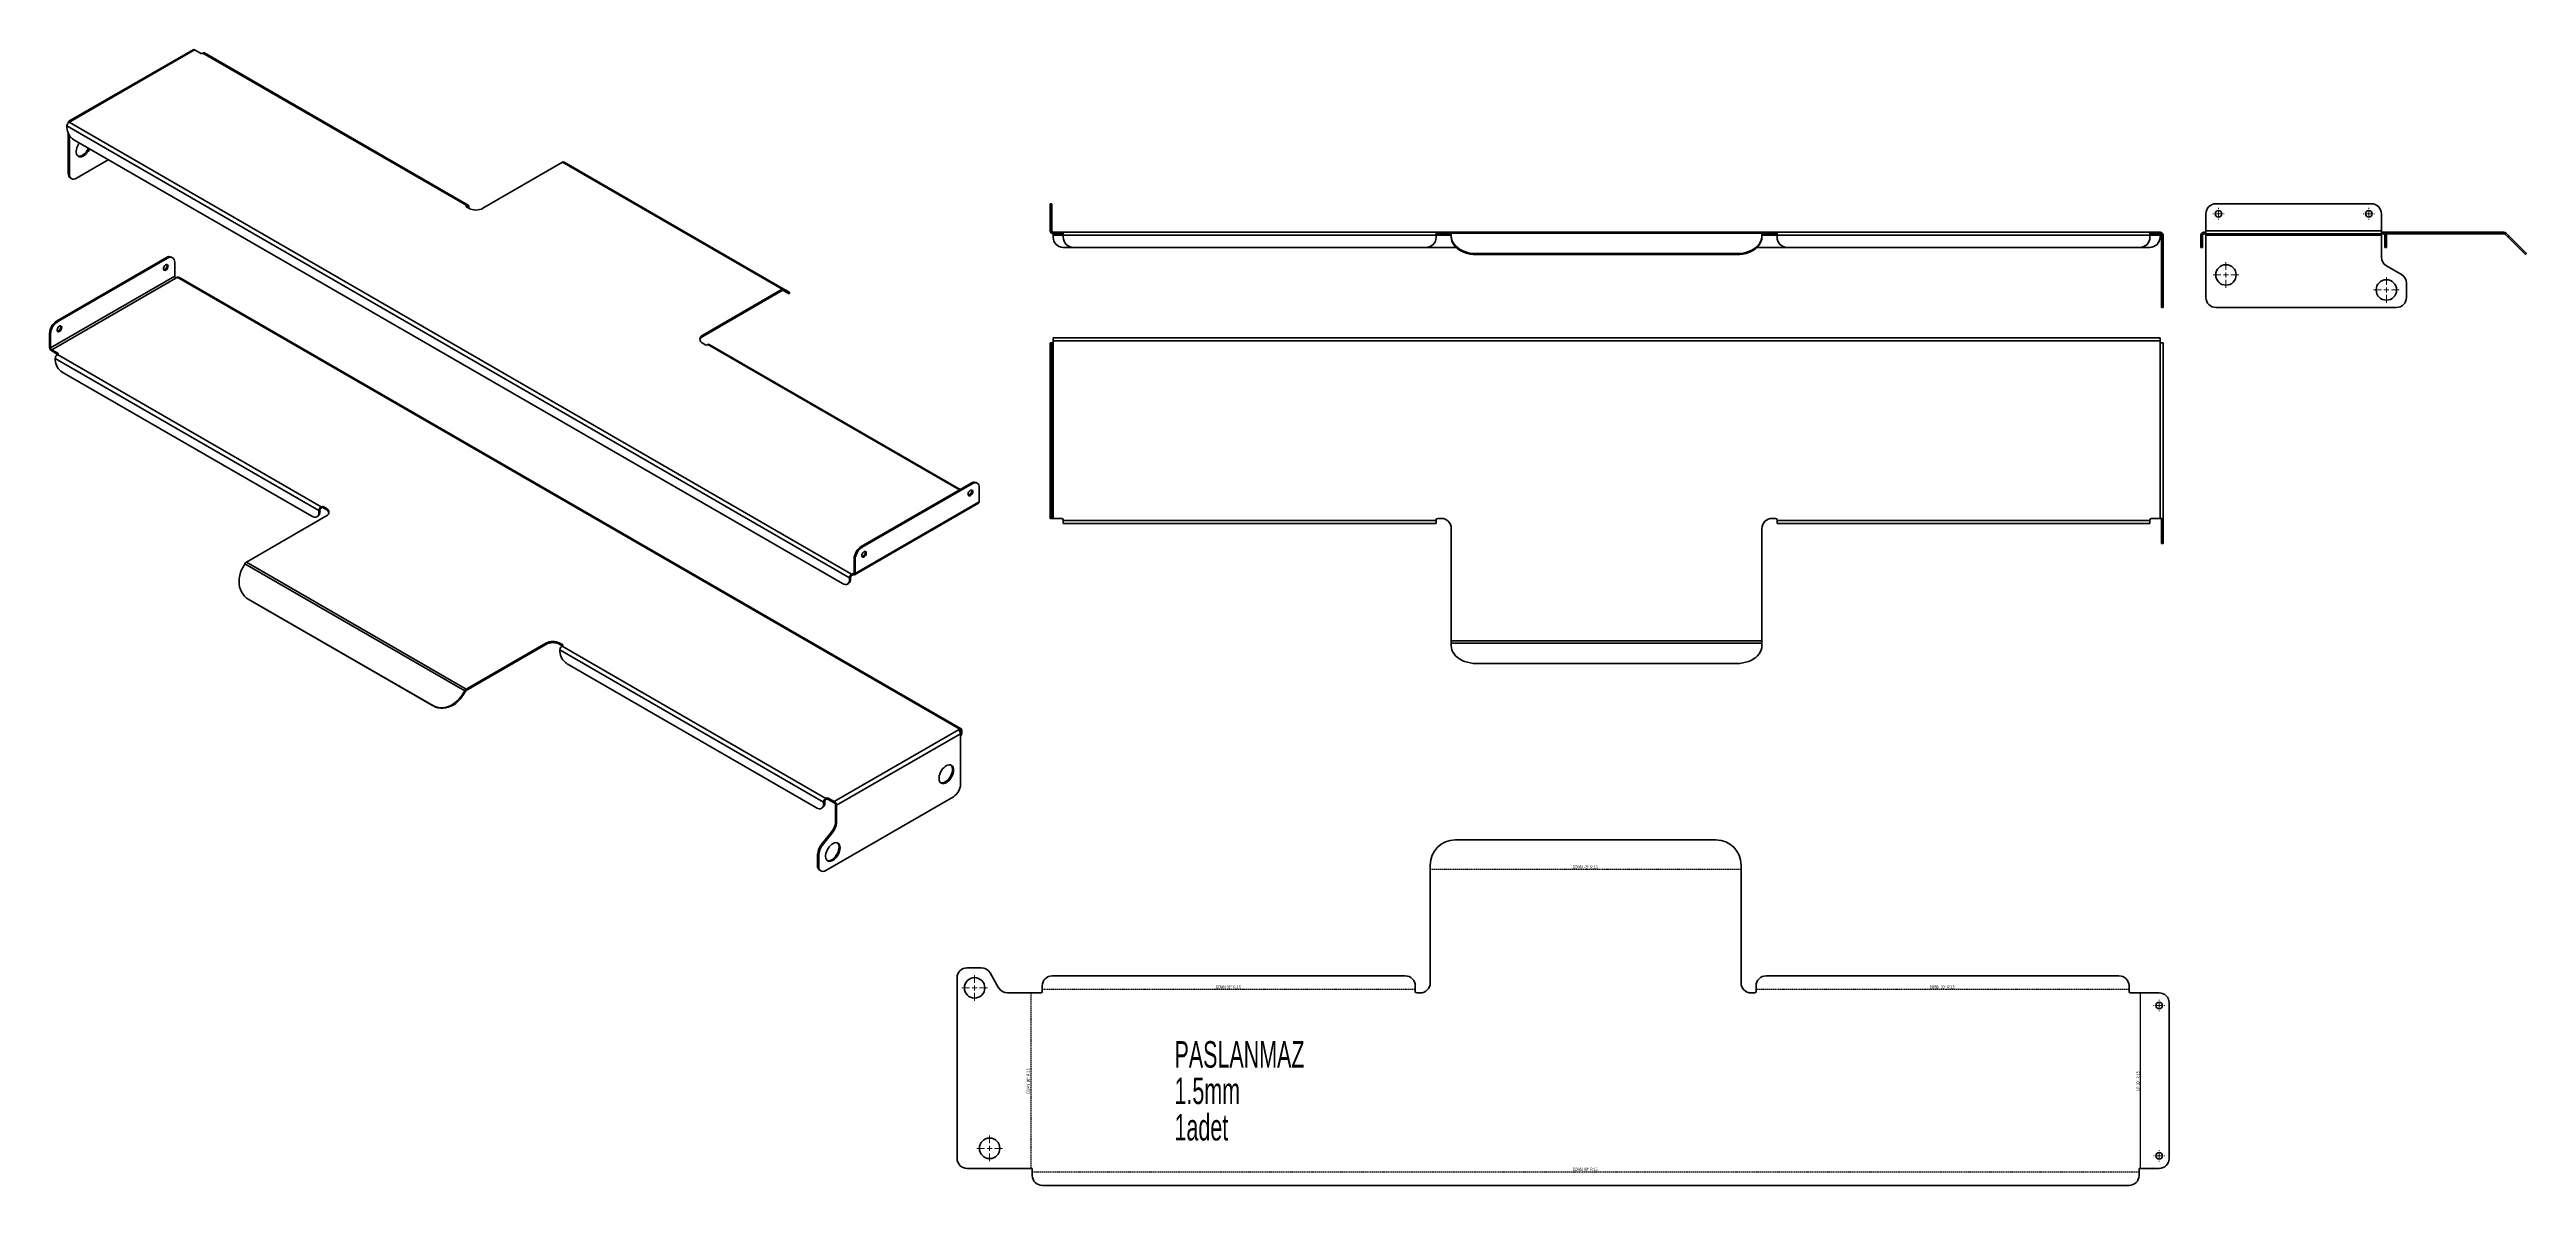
# Model space of a CAD drawing. Header units: millimetres. Extents: x -994 to 1477, y -314 to 819.
import ezdxf

# ---------------------------------------------------------------- set-up
doc = ezdxf.new("R2010")
doc.units = ezdxf.units.MM
doc.linetypes.add('HIDDEN', pattern=[1.905, 1.27, -0.635])
doc.styles.add('SLDTEXTSTYLE0', font='TXT', dxfattribs={"width": 0.572187})
doc.styles.add('SLDTEXTSTYLE1', font='TXT', dxfattribs={"width": 0.5675})
doc.styles.add('SLDTEXTSTYLE2', font='TXT', dxfattribs={"width": 0.605})

# ---------------------------------------------------------------- blocks, each defined once
blk = doc.blocks.new('SW_CENTERMARKSYMBOL_0')
at = {"color": 0, "linetype": 'Continuous', "lineweight": 18}
for p, q in [((-5, 0), (-12.75, 0)), ((0, 0), (-2.5, 0)), ((0, 5), (0, 12.75)), ((0, 0), (0, 2.5)), ((0, 0), (0, -2.5)), ((0, 0), (2.5, 0)), ((5, 0), (12.75, 0)), ((0, -5), (0, -12.75))]:
    blk.add_line(p, q, dxfattribs=at)
blk = doc.blocks.new('SW_CENTERMARKSYMBOL_1')
at = {"color": 0, "linetype": 'Continuous', "lineweight": 18}
for p, q in [((-5, 0), (-12.75, 0)), ((0, 0), (-2.5, 0)), ((0, 5), (0, 12.75)), ((0, 0), (0, 2.5)), ((0, 0), (0, -2.5)), ((0, 0), (2.5, 0)), ((5, 0), (12.75, 0)), ((0, -5), (0, -12.75))]:
    blk.add_line(p, q, dxfattribs=at)
blk = doc.blocks.new('SW_CENTERMARKSYMBOL_2')
at = {"color": 0, "linetype": 'Continuous', "lineweight": 18}
for p, q in [((-5, 0), (-5.75, 0)), ((0, 0), (-2.5, 0)), ((0, 5), (0, 5.75)), ((0, 0), (0, 2.5)), ((0, 0), (0, -2.5)), ((0, 0), (2.5, 0)), ((5, 0), (5.75, 0)), ((0, -5), (0, -5.75))]:
    blk.add_line(p, q, dxfattribs=at)
blk = doc.blocks.new('SW_CENTERMARKSYMBOL_3')
at = {"color": 0, "linetype": 'Continuous', "lineweight": 18}
for p, q in [((-5, 0), (-5.75, 0)), ((0, 0), (-2.5, 0)), ((0, 5), (0, 5.75)), ((0, 0), (0, 2.5)), ((0, 0), (0, -2.5)), ((0, 0), (2.5, 0)), ((5, 0), (5.75, 0)), ((0, -5), (0, -5.75))]:
    blk.add_line(p, q, dxfattribs=at)
blk = doc.blocks.new('SW_CENTERMARKSYMBOL_4')
at = {"color": 0, "linetype": 'Continuous', "lineweight": 18}
for p, q in [((-5, 0), (-5.75, 0)), ((0, 0), (-2.5, 0)), ((0, 5), (0, 5.75)), ((0, 0), (0, 2.5)), ((0, 0), (0, -2.5)), ((0, 0), (2.5, 0)), ((5, 0), (5.75, 0)), ((0, -5), (0, -5.75))]:
    blk.add_line(p, q, dxfattribs=at)
blk = doc.blocks.new('SW_CENTERMARKSYMBOL_5')
at = {"color": 0, "linetype": 'Continuous', "lineweight": 18}
for p, q in [((-5, 0), (-5.75, 0)), ((0, 0), (-2.5, 0)), ((0, 5), (0, 5.75)), ((0, 0), (0, 2.5)), ((0, 0), (0, -2.5)), ((0, 0), (2.5, 0)), ((5, 0), (5.75, 0)), ((0, -5), (0, -5.75))]:
    blk.add_line(p, q, dxfattribs=at)
blk = doc.blocks.new('SW_CENTERMARKSYMBOL_6')
at = {"color": 0, "linetype": 'Continuous', "lineweight": 18}
for p, q in [((-5, 0), (-12.75, 0)), ((0, 0), (-2.5, 0)), ((0, 5), (0, 12.75)), ((0, 0), (0, 2.5)), ((0, 0), (0, -2.5)), ((0, 0), (2.5, 0)), ((5, 0), (12.75, 0)), ((0, -5), (0, -12.75))]:
    blk.add_line(p, q, dxfattribs=at)
blk = doc.blocks.new('SW_CENTERMARKSYMBOL_7')
at = {"color": 0, "linetype": 'Continuous', "lineweight": 18}
for p, q in [((-5, 0), (-12.75, 0)), ((0, 0), (-2.5, 0)), ((0, 5), (0, 12.75)), ((0, 0), (0, 2.5)), ((0, 0), (0, -2.5)), ((0, 0), (2.5, 0)), ((5, 0), (12.75, 0)), ((0, -5), (0, -12.75))]:
    blk.add_line(p, q, dxfattribs=at)

msp = doc.modelspace()

# ---------------------------------------------------------------- linework, layer by layer
at = {"color": 7, "linetype": 'Continuous', "lineweight": 35}
for p, q in [((-850.5, 818.4), (-974.3, 747)), ((-849, 818.3), (-972.8, 746.8)), ((-849, 818.3), (-843, 814.8)), ((-840.6, 815), (-840.9, 814.8)), ((-577.5, 663.1), (-840.6, 815)), ((-576, 663.3), (-839.1, 815.1)), ((-195.7, 291.7), (-976.3, 742.3)), ((-976.3, 740.7), (-976.3, 742.3)), ((-974.8, 745.5), (-974.9, 745.6)), ((-974.9, 745.6), (-974.9, 745.5)), ((-974.2, 746), (-972.8, 746.8)), ((-974.2, 746), (-193.6, 295.3)), ((-974.9, 735), (-974.9, 695)), ((-973.8, 733.1), (-973.8, 694.4)), ((-202.7, 286), (-969.3, 728.4)), ((-974.9, 695), (-973.8, 694.4)), ((-966.8, 690.3), (-935, 708.6)), ((-561.3, 660.3), (-481.9, 706.1)), ((-262.7, 579.6), (-481.9, 706.1)), ((-480.4, 706.3), (-261.2, 579.7)), ((-972.8, 690.4), (-971.8, 689.8)), ((-577.5, 663.1), (-577.9, 662.9)), ((-577.9, 662.9), (-577.9, 661.7)), ((-577.5, 661.9), (-577.9, 661.7)), ((-577.9, 661.7), (-575.4, 660.3)), ((-577.5, 661.9), (-577.5, 663.1)), ((-577.5, 661.9), (-576.5, 661.3)), ((-576.5, 661.3), (-575.4, 661.9)), ((-576.5, 660.9), (-576.5, 661.3)), ((-575.4, 660.3), (-575.4, 661.9)), ((4.5, 664.8), (6, 664.8)), ((4.5, 654.8), (4.5, 664.8)), ((6, 654.8), (4.5, 654.8)), ((4.5, 637.8), (4.5, 654.8)), ((6, 664.8), (6, 654.8)), ((6, 637.8), (6, 654.8)), ((1157.3, 654.8), (1157.3, 637.8)), ((1322.3, 664.8), (1167.3, 664.8)), ((1332.3, 637.8), (1332.3, 654.8)), ((6, 637.8), (4.5, 637.8)), ((7.5, 636.3), (7.5, 634.8)), ((16, 636.3), (7.5, 636.3)), ((16, 634.8), (7.5, 634.8)), ((7.5, 634.8), (7.5, 633.3)), ((7.5, 633.3), (17.5, 633.3)), ((7.5, 633.3), (7.5, 631.3)), ((16, 634.8), (16, 636.3)), ((16, 636.3), (17.5, 636.3)), ((17.5, 634.8), (16, 634.8)), ((17.5, 633.3), (17.5, 636.3)), ((17.5, 636.3), (389.5, 636.3)), ((389.5, 633.3), (17.5, 633.3)), ((17.5, 631.3), (17.5, 633.3)), ((17.5, 621.3), (27.5, 621.3)), ((379.5, 621.3), (27.5, 621.3)), ((379.5, 621.3), (409.3, 621.3)), ((389.5, 636.3), (389.5, 633.3)), ((389.5, 636.3), (391, 636.3)), ((391, 634.8), (389.5, 634.8)), ((389.5, 633.3), (389.5, 631.3)), ((389.5, 633.3), (404.5, 633.3)), ((391, 636.3), (391, 634.8)), ((394.5, 636.3), (391, 636.3)), ((394.5, 634.8), (391, 634.8)), ((394.5, 634.8), (394.5, 636.3)), ((394.5, 636.3), (404.5, 636.3)), ((404.5, 634.8), (394.5, 634.8)), ((404.5, 635.5), (404.5, 636.3)), ((404.5, 636.3), (714.5, 636.3)), ((714.5, 635.5), (404.5, 635.5)), ((404.5, 632.8), (404.5, 635.5)), ((404.5, 631.7), (404.5, 632.8)), ((709.7, 621.3), (739.5, 621.3)), ((714.5, 636.3), (714.5, 635.5)), ((714.5, 636.3), (724.5, 636.3)), ((714.5, 635.5), (714.5, 632.8)), ((724.5, 634.8), (714.5, 634.8)), ((714.5, 633.3), (729.5, 633.3)), ((714.5, 632.8), (714.5, 631.7)), ((724.5, 636.3), (724.5, 634.8)), ((728, 636.3), (724.5, 636.3)), ((728, 634.8), (724.5, 634.8)), ((728, 634.8), (728, 636.3)), ((728, 636.3), (729.5, 636.3)), ((729.5, 634.8), (728, 634.8)), ((729.5, 633.3), (729.5, 636.3)), ((729.5, 636.3), (1101.5, 636.3)), ((729.5, 631.3), (729.5, 633.3)), ((729.5, 633.3), (1101.5, 633.3)), ((1091.5, 621.3), (739.5, 621.3)), ((1091.5, 621.3), (1101.5, 621.3)), ((1101.5, 636.3), (1101.5, 633.3)), ((1101.5, 636.3), (1103, 636.3)), ((1103, 634.8), (1101.5, 634.8)), ((1101.5, 633.3), (1101.5, 631.3)), ((1101.5, 633.3), (1111.5, 633.3)), ((1103, 636.3), (1103, 634.8)), ((1111.5, 636.3), (1103, 636.3)), ((1111.5, 634.8), (1103, 634.8)), ((1111.5, 634.8), (1111.5, 636.3)), ((1111.5, 633.3), (1111.5, 634.8)), ((1111.5, 631.3), (1111.5, 633.3)), ((1113, 633.3), (1114.5, 633.3)), ((1113, 611.5), (1113, 633.3)), ((1114.5, 611.5), (1114.5, 633.3)), ((1153.8, 633.3), (1152.3, 633.3)), ((1152.3, 633.3), (1152.3, 631.3)), ((1152.3, 631.3), (1153.8, 631.3)), ((1152.3, 621.3), (1152.3, 631.3)), ((1153.8, 621.3), (1152.3, 621.3)), ((1153.8, 633.3), (1153.8, 631.3)), ((1153.8, 631.3), (1153.8, 621.3)), ((1155.3, 634.8), (1155.3, 636.3)), ((1155.3, 636.3), (1157.3, 636.3)), ((1155.3, 634.8), (1157.3, 634.8)), ((1332.3, 637.8), (1157.3, 637.8)), ((1157.3, 634.8), (1157.3, 637.8)), ((1332.3, 634.8), (1157.3, 634.8)), ((1157.3, 634.8), (1157.3, 633.3)), ((1157.3, 633.3), (1332.3, 633.3)), ((1157.3, 633.3), (1157.3, 571.3)), ((1332.3, 637.8), (1332.3, 634.8)), ((1332.3, 636.3), (1333.8, 636.3)), ((1333.8, 634.8), (1332.3, 634.8)), ((1332.3, 633.3), (1332.3, 634.8)), ((1332.3, 611.5), (1332.3, 633.3)), ((1333.8, 636.3), (1333.8, 634.8)), ((1334.3, 636.3), (1333.8, 636.3)), ((1334.3, 634.8), (1333.8, 634.8)), ((1334.3, 634.8), (1334.3, 636.3)), ((1334.3, 636.3), (1342.3, 636.3)), ((1335.8, 633.3), (1337.3, 633.3)), ((1335.8, 631.3), (1335.8, 633.3)), ((1335.8, 621.3), (1335.8, 631.3)), ((1335.8, 631.3), (1337.3, 631.3)), ((1337.3, 621.3), (1335.8, 621.3)), ((1342.3, 634.8), (1336.9, 634.8)), ((1337.3, 631.3), (1337.3, 633.3)), ((1337.3, 631.3), (1337.3, 621.3)), ((1342.3, 636.3), (1342.3, 634.8)), ((1454.6, 636.3), (1342.3, 636.3)), ((1454.6, 634.8), (1342.3, 634.8)), ((1454.6, 634.8), (1454.6, 636.3)), ((1455.6, 634.4), (1456.7, 635.5)), ((1458.3, 631.7), (1455.6, 634.4)), ((1459.4, 632.8), (1456.7, 635.5)), ((1458.3, 631.7), (1459.4, 632.8)), ((1476, 614.1), (1458.3, 631.7)), ((1459.4, 632.8), (1477, 615.1)), ((-986.6, 547.8), (-877, 611.1)), ((-985.5, 547.2), (-875.9, 610.5)), ((-875.9, 610.5), (-877, 611.1)), ((-870.9, 610.9), (-872, 611.6)), ((-868.8, 606.4), (-868.8, 592.5)), ((689.5, 615.1), (429.5, 615.1)), ((429.5, 615.1), (429.5, 614.1)), ((689.5, 614.1), (429.5, 614.1)), ((689.5, 614.1), (689.5, 615.1)), ((1113, 611.5), (1114.5, 611.5)), ((1113, 602.9), (1113, 611.5)), ((1114.5, 602.9), (1113, 602.9)), ((1113, 594.2), (1113, 602.9)), ((1113, 594.2), (1114.5, 594.2)), ((1113, 585.6), (1113, 594.2)), ((1114.5, 611.5), (1114.5, 602.9)), ((1114.5, 594.2), (1114.5, 602.9)), ((1114.5, 594.2), (1114.5, 585.6)), ((1352.3, 594.2), (1337.3, 602.9)), ((1477, 615.1), (1476, 614.1)), ((-868.8, 592.5), (-992.6, 521.1)), ((-991.5, 519.2), (-867.8, 590.7)), ((-866.3, 591.5), (-867.8, 590.7)), ((-85.7, 140.8), (-866.3, 591.5)), ((-84.2, 141), (-864.8, 591.6)), ((-262.7, 579.6), (-342, 533.7)), ((-262.7, 578.3), (-342, 532.5)), ((-262.7, 578.3), (-262.7, 579.6)), ((-261.9, 578.4), (-261.2, 579.7)), ((-260, 577.3), (-261.9, 578.4)), ((-259.3, 578.6), (-261.2, 579.7)), ((-260, 577.3), (-259.3, 578.6)), ((-256.1, 575), (-255.3, 576.3)), ((1114.5, 585.6), (1113, 585.6)), ((1113, 571.3), (1113, 585.6)), ((1113, 571.3), (1114.5, 571.3)), ((1113, 561.3), (1113, 571.3)), ((1114.5, 571.3), (1114.5, 585.6)), ((1114.5, 571.3), (1114.5, 561.3)), ((1357.3, 571.3), (1357.3, 585.6)), ((-986.6, 547.8), (-985.5, 547.2)), ((1114.5, 561.3), (1113, 561.3)), ((1167.3, 561.3), (1347.3, 561.3)), ((-992.6, 534.9), (-993.6, 535.5)), ((-993.6, 521.7), (-993.6, 535.5)), ((-992.6, 521.1), (-993.6, 521.7)), ((-992.6, 521.1), (-992.6, 534.9)), ((-985.5, 515.7), (-991.5, 519.2)), ((-991.5, 519.2), (-991.5, 518)), ((-342, 533.7), (-342, 532.5)), ((-342, 525.6), (-339.6, 524.1)), ((-337.1, 524.3), (-337.5, 524.1)), ((-86.1, 379.4), (-337.1, 524.3)), ((-85.2, 379.9), (-335.6, 524.5)), ((4.5, 526), (6, 526)), ((4.5, 516), (4.5, 526)), ((6, 526), (6, 516)), ((7.5, 526), (6, 526)), ((7.5, 531), (1111.5, 531)), ((7.5, 528), (7.5, 531)), ((7.5, 528), (7.5, 526)), ((1111.5, 528), (7.5, 528)), ((7.5, 351), (7.5, 526)), ((1111.5, 531), (1111.5, 528)), ((1111.5, 528), (1111.5, 526)), ((1111.5, 351), (1111.5, 526)), ((1111.5, 526), (1114.5, 526)), ((1114.5, 526), (1114.5, 351)), ((-985.5, 514.5), (-991.5, 518)), ((-724.9, 358.8), (-988, 510.6)), ((-988, 509), (-988, 510.6)), ((-985.8, 514.3), (-985.5, 514.5)), ((-985.8, 514.3), (-722.8, 362.5)), ((-985.5, 514.5), (-985.5, 515.7)), ((-732, 353.1), (-980.9, 496.8)), ((6, 516), (4.5, 516)), ((4.5, 361), (4.5, 516)), ((6, 361), (6, 516)), ((-74.4, 386.2), (-184, 322.9)), ((-73.3, 385.6), (-183, 322.3)), ((-75.9, 374.5), (-77.4, 375.4)), ((-76.8, 374.1), (-77.3, 374.4)), ((-73.3, 385.6), (-74.4, 386.2)), ((-68.3, 386.1), (-69.4, 386.7)), ((-66.3, 367.6), (-66.3, 381.5)), ((-797.2, 307.3), (-717.9, 353.1)), ((-727, 352.6), (-725.9, 353.2)), ((-723.9, 359.4), (-724.9, 358.8)), ((-724.9, 358.8), (-724.9, 357.2)), ((-724.9, 357.2), (-723.9, 357.8)), ((-723.9, 359.4), (-723.9, 357.8)), ((-722.8, 362.5), (-722.5, 362.7)), ((-722.8, 361.2), (-722.8, 362.5)), ((-722.8, 361.2), (-722.5, 361.4)), ((-722.5, 361.4), (-722.5, 362.7)), ((-717.9, 361.2), (-720.3, 362.7)), ((-720.3, 362.7), (-720.3, 361.4)), ((-717.9, 360), (-720.3, 361.4)), ((-717.9, 360), (-717.9, 361.2)), ((-190.6, 294.8), (-66.9, 366.2)), ((-66.3, 367.6), (-190, 296.2)), ((4.5, 361), (6, 361)), ((4.5, 351), (4.5, 361)), ((6, 351), (4.5, 351)), ((6, 361), (6, 351)), ((6, 351), (7.5, 351)), ((16, 351), (7.5, 351)), ((17.5, 349), (17.5, 349.5)), ((17.5, 349), (389.5, 349)), ((17.5, 346), (17.5, 349)), ((389.5, 346), (17.5, 346)), ((389.5, 349), (389.5, 349.5)), ((389.5, 349), (389.5, 346)), ((394.5, 351), (391, 351)), ((728, 351), (724.5, 351)), ((729.5, 349), (729.5, 349.5)), ((729.5, 349), (1101.5, 349)), ((729.5, 346), (729.5, 349)), ((729.5, 346), (1101.5, 346)), ((1101.5, 349), (1101.5, 349.5)), ((1101.5, 349), (1101.5, 346)), ((1111.5, 351), (1103, 351)), ((1114.5, 351), (1111.5, 351)), ((1113, 346), (1113, 351)), ((1114.5, 346), (1113, 346)), ((1113, 331), (1113, 346)), ((1114.5, 351), (1114.5, 346)), ((1114.5, 331), (1114.5, 346)), ((-184, 322.9), (-183, 322.3)), ((404.5, 228.8), (404.5, 341)), ((714.5, 341), (714.5, 228.8)), ((1113, 331), (1114.5, 331)), ((1113, 326), (1113, 331)), ((1114.5, 326), (1113, 326)), ((1114.5, 331), (1114.5, 326)), ((-800.6, 302.4), (-798.7, 305.7)), ((-579.5, 179.1), (-798.7, 305.7)), ((-797.2, 307.3), (-578, 180.7)), ((-191.1, 296.8), (-192.1, 296.2)), ((-190, 310), (-191.1, 310.7)), ((-191.1, 310.7), (-191.1, 296.8)), ((-191.1, 296.8), (-190, 296.2)), ((-190, 310), (-190, 296.2)), ((-197.7, 285.5), (-196.7, 286.1)), ((-194.6, 292.3), (-195.7, 291.7)), ((-195.7, 291.7), (-195.7, 290)), ((-195.7, 290), (-194.6, 290.6)), ((-194.6, 292.3), (-194.6, 290.6)), ((-193.6, 295.3), (-192.1, 296.2)), ((-193.6, 294.1), (-193.6, 295.3)), ((-193.6, 294.1), (-192.1, 294.9)), ((-192.1, 296.2), (-192.1, 294.9)), ((-611.6, 164.4), (-795.4, 270.6)), ((-795.4, 270.6), (-794.7, 270.1)), ((-610.8, 164), (-794.7, 270.1)), ((-498.7, 226.5), (-578, 180.7)), ((-498.7, 225.3), (-578, 179.5)), ((-498.7, 225.3), (-498.7, 226.5)), ((-482, 225.1), (-484.5, 226.5)), ((-484.5, 226.5), (-484.5, 225.3)), ((-482, 223.9), (-484.5, 225.3)), ((-482.4, 223.7), (-482, 223.9)), ((-482.4, 223.7), (-219.3, 71.8)), ((-482, 223.9), (-482, 225.1)), ((404.5, 228.8), (714.5, 228.8)), ((404.5, 226.6), (404.5, 228.8)), ((714.5, 226.6), (404.5, 226.6)), ((404.5, 224), (404.5, 226.6)), ((714.5, 228.8), (714.5, 226.6)), ((714.5, 226.6), (714.5, 224)), ((-484.5, 220), (-221.5, 68.1)), ((-484.5, 218.4), (-484.5, 220)), ((-228.5, 62.4), (-477.4, 206.1)), ((689.5, 206.3), (429.5, 206.3)), ((-579.5, 179.1), (-581.4, 175.9)), ((-581.4, 175.9), (-580.7, 175.4)), ((-578.8, 178.7), (-580.7, 175.4)), ((-578.8, 178.7), (-579.5, 179.1)), ((-578, 179.5), (-578, 180.7)), ((-610.8, 164), (-611.6, 164.4)), ((-210.9, 68.6), (-87.1, 140)), ((-85, 136.3), (-208.7, 64.9)), ((-85.7, 140.8), (-87.1, 140)), ((-85.7, 139.6), (-86.2, 139.3)), ((-85.7, 139.6), (-85.7, 140.8)), ((-85.7, 139.6), (-84.6, 139)), ((-85, 136.3), (-85, 85.7)), ((-84.6, 139), (-83.6, 139.6)), ((-84.6, 137.3), (-84.6, 139)), ((-84.6, 137.3), (-83.6, 138)), ((-83.6, 138), (-83.6, 139.6)), ((-223.5, 61.9), (-222.5, 62.6)), ((-220.4, 68.8), (-221.5, 68.1)), ((-221.5, 68.1), (-221.5, 66.5)), ((-221.5, 66.5), (-220.4, 67.1)), ((-220.4, 68.8), (-220.4, 67.1)), ((-92.1, 73.4), (-219.3, 0)), ((-219.3, 71.8), (-219, 72)), ((-219.3, 70.6), (-219.3, 71.8)), ((-219.3, 70.6), (-219, 70.8)), ((-219, 70.8), (-219, 72)), ((-210.9, 68.6), (-216.9, 72)), ((-216.9, 72), (-216.9, 70.8)), ((-210.9, 67.3), (-216.9, 70.8)), ((-210.9, 67.3), (-210.9, 68.6)), ((-209.8, 65.5), (-208.7, 64.9)), ((-209.8, 47.7), (-209.8, 65.5)), ((-208.7, 47.1), (-208.7, 64.9)), ((-223.9, 25.4), (-213.3, 38.6)), ((-223.9, 25.4), (-222.9, 24.8)), ((-222.9, 24.8), (-212.3, 38)), ((-212.3, 38), (-213.3, 38.6)), ((-209.8, 47.7), (-208.7, 47.1)), ((408.6, 30.3), (668.6, 30.3)), ((-226.4, 15.7), (-227.5, 16.3)), ((-227.5, 4.7), (-227.5, 16.3)), ((-227.5, 4.7), (-226.4, 4.1)), ((-226.4, 4.1), (-226.4, 15.7)), ((-225.4, 0.1), (-224.3, -0.5)), ((383.6, -112.2), (383.6, 5.3)), ((693.6, 5.3), (693.6, -112.2)), ((-78.4, -97.2), (-64.2, -97.2)), ((-88.4, -287.2), (-88.4, -107.2)), ((-55.5, -102.2), (-46.9, -117.2)), ((-38.2, -122.2), (-4.9, -122.2)), ((-3.4, -115.2), (-3.4, -120.7)), ((6.6, -105.2), (358.6, -105.2)), ((368.6, -115.2), (368.6, -120.7)), ((370.1, -122.2), (373.6, -122.2)), ((703.6, -122.2), (707.1, -122.2)), ((708.6, -115.2), (708.6, -120.7)), ((718.6, -105.2), (1070.6, -105.2)), ((1080.6, -115.2), (1080.6, -120.7)), ((1082.1, -122.2), (1110.6, -122.2)), ((1120.6, -132.2), (1120.6, -287.2)), ((-13.4, -297.2), (-78.4, -297.2)), ((-13.4, -304.2), (-13.4, -297.2)), ((1080.6, -314.2), (-3.4, -314.2)), ((1110.6, -297.2), (1090.6, -297.2)), ((1090.6, -304.2), (1090.6, -297.2))]:
    msp.add_line(p, q, dxfattribs=at)
at = {"color": 7, "linetype": 'HIDDEN'}
for p, q in [((693.6, 0.8), (383.6, 0.8)), ((-14.9, -122.2), (-14.9, -297.2)), ((368.6, -118.7), (-3.4, -118.7)), ((1080.6, -118.7), (708.6, -118.7)), ((-13.4, -300.7), (1090.6, -300.7))]:
    msp.add_line(p, q, dxfattribs=at)
at = {"color": 7, "linetype": 'Continuous'}
msp.add_line((1092.1, -297.2), (1092.1, -122.2), dxfattribs=at)
at = {"color": 7, "linetype": 'Continuous', "lineweight": 35, "flags": 128}
for points in [[(-953.8, 719.5), (-954.2, 718.6), (-955.2, 716.9), (-956.4, 715.4), (-957.7, 714), (-959, 713), (-960.4, 712.2), (-961.7, 711.7), (-963, 711.5), (-964.2, 711.7), (-965.2, 712.2), (-966, 713.1), (-966.6, 714.2), (-966.9, 715.6), (-966.9, 717.1), (-966.8, 718.8), (-966.3, 720.6), (-965.6, 722.3), (-964.7, 724.1), (-963.9, 725.3)], [(-954.8, 720.1), (-955.1, 719.6), (-956, 717.9), (-957.1, 716.3), (-958.4, 715), (-959.7, 713.8), (-961.1, 712.9), (-962.5, 712.4), (-963.8, 712.2), (-965, 712.3), (-965.3, 712.4)], [(-973.8, 694.4), (-973.7, 692.8), (-973.3, 691.5), (-972.7, 690.5), (-971.8, 689.8), (-970.7, 689.4), (-969.5, 689.3), (-968.2, 689.6), (-966.8, 690.3)], [(404.5, 632.8), (404.7, 630.7), (405.2, 628.6), (406.1, 626.5), (407.3, 624.6), (408.9, 622.8), (410.8, 621.1), (412.9, 619.6), (415.3, 618.3), (417.9, 617.1), (420.6, 616.3), (423.5, 615.6), (426.5, 615.3), (429.5, 615.1)], [(429.5, 614.1), (426.5, 614.2), (423.5, 614.6), (420.6, 615.2), (417.9, 616.1), (415.3, 617.2), (412.9, 618.5), (410.8, 620), (408.9, 621.7), (407.3, 623.5), (406.1, 625.5), (405.2, 627.5), (404.7, 629.6), (404.5, 631.7)], [(689.5, 615.1), (692.5, 615.3), (695.5, 615.6), (698.3, 616.3), (701.1, 617.1), (703.7, 618.3), (706.1, 619.6), (708.2, 621.1), (710, 622.8), (711.6, 624.6), (712.8, 626.5), (713.7, 628.6), (714.3, 630.7), (714.5, 632.8)], [(714.5, 631.7), (714.3, 629.6), (713.7, 627.5), (712.8, 625.5), (711.6, 623.5), (710, 621.7), (708.2, 620), (706.1, 618.5), (703.7, 617.2), (701.1, 616.1), (698.3, 615.2), (695.5, 614.6), (692.5, 614.2), (689.5, 614.1)], [(-875.4, 602.6), (-875.5, 603.4), (-875.8, 603.9), (-876.4, 604.2), (-877.1, 604.2), (-877.9, 603.8), (-878.6, 603.2), (-879.2, 602.3), (-879.7, 601.4), (-879.9, 600.4), (-879.9, 599.5), (-879.7, 598.8), (-879.2, 598.4), (-878.6, 598.3), (-877.9, 598.5), (-877.1, 599), (-876.4, 599.8), (-875.8, 600.7), (-875.5, 601.7), (-875.4, 602.6)], [(-876.4, 603.2), (-876.5, 604), (-876.7, 604.2)], [(-868.8, 606.4), (-869, 607.9), (-869.4, 609.2), (-870, 610.2), (-870.9, 610.9), (-872, 611.3), (-873.2, 611.4), (-874.5, 611.1), (-875.9, 610.5)], [(-261.9, 578.4), (-261.4, 578.1), (-259.8, 577.2), (-258.4, 576.4), (-257.4, 575.8), (-256.6, 575.4), (-256.2, 575.1), (-256.1, 575), (-256.3, 575.1), (-256.8, 575.4), (-257.6, 575.9), (-258.7, 576.5), (-260, 577.3)], [(-259.3, 578.6), (-257.9, 577.8), (-256.8, 577.2), (-256, 576.7), (-255.5, 576.4), (-255.3, 576.3), (-255.3, 576.3)], [(-981.4, 541.4), (-981.6, 542.2), (-981.9, 542.7), (-982.5, 543), (-983.2, 542.9), (-983.9, 542.6), (-984.7, 541.9), (-985.3, 541.1), (-985.7, 540.1), (-986, 539.2), (-986, 538.3), (-985.7, 537.6), (-985.3, 537.2), (-984.7, 537.1), (-983.9, 537.3), (-983.2, 537.8), (-982.5, 538.5), (-981.9, 539.5), (-981.6, 540.4), (-981.4, 541.4)], [(-982.5, 542), (-982.6, 542.8), (-982.7, 543)], [(-342, 525.6), (-343.3, 526.4), (-344.2, 527.4), (-344.8, 528.5), (-345, 529.7), (-344.8, 530.8), (-344.2, 531.9), (-343.3, 532.9), (-342, 533.7)], [(-77.4, 375), (-77.3, 376), (-76.9, 377), (-76.4, 377.9), (-75.7, 378.6), (-74.9, 379.1), (-74.2, 379.3), (-73.6, 379.2), (-73.1, 378.8), (-72.8, 378.1), (-72.8, 377.2), (-73.1, 376.3), (-73.6, 375.3), (-74.2, 374.5), (-74.9, 373.8), (-75.7, 373.5), (-76.4, 373.4), (-76.9, 373.7), (-77.3, 374.3), (-77.4, 375)], [(-66.3, 381.5), (-66.4, 383), (-66.8, 384.3), (-67.5, 385.3), (-68.3, 386.1), (-69.4, 386.5), (-70.6, 386.5), (-72, 386.2), (-73.3, 385.6)], [(-732, 353.1), (-730.6, 352.4), (-729.3, 352.1), (-728.1, 352.2), (-727, 352.6), (-726.1, 353.3), (-725.5, 354.3), (-725.1, 355.6), (-724.9, 357.2)], [(-717.9, 361.2), (-716.6, 360.4), (-715.7, 359.4), (-715.1, 358.3), (-714.9, 357.2), (-715.1, 356), (-715.7, 354.9), (-716.6, 354), (-717.9, 353.1)], [(-800.6, 302.4), (-802, 299.7), (-803.1, 296.9), (-803.9, 294.1), (-804.4, 291.2), (-804.6, 288.3), (-804.5, 285.5), (-804, 282.8), (-803.3, 280.2), (-802.2, 277.8), (-800.9, 275.6), (-799.3, 273.6), (-797.5, 271.9), (-795.4, 270.6)], [(-183.5, 313.8), (-183.4, 314.8), (-183, 315.7), (-182.4, 316.6), (-181.7, 317.4), (-181, 317.9), (-180.3, 318.1), (-179.6, 318), (-179.2, 317.6), (-178.9, 316.9), (-178.9, 316), (-179.2, 315), (-179.6, 314.1), (-180.3, 313.2), (-181, 312.6), (-181.7, 312.2), (-182.4, 312.2), (-183, 312.5), (-183.4, 313), (-183.5, 313.8)], [(-202.7, 286), (-201.4, 285.3), (-200, 285), (-198.8, 285.1), (-197.7, 285.5), (-196.9, 286.2), (-196.2, 287.2), (-195.8, 288.5), (-195.7, 290)], [(404.5, 224), (404.7, 221.9), (405.2, 219.8), (406.1, 217.7), (407.3, 215.8), (408.9, 214), (410.8, 212.3), (412.9, 210.8), (415.3, 209.4), (417.9, 208.3), (420.6, 207.5), (423.5, 206.8), (426.5, 206.4), (429.5, 206.3)], [(689.5, 206.3), (692.5, 206.4), (695.5, 206.8), (698.3, 207.5), (701.1, 208.3), (703.7, 209.4), (706.1, 210.8), (708.2, 212.3), (710, 214), (711.6, 215.8), (712.8, 217.7), (713.7, 219.8), (714.3, 221.9), (714.5, 224)], [(-611.6, 164.4), (-609.4, 163.4), (-607, 162.6), (-604.5, 162.2), (-601.9, 162.2), (-599.3, 162.5), (-596.7, 163.1), (-594.1, 164.1), (-591.6, 165.4), (-589.2, 167), (-587, 168.9), (-584.9, 171), (-583, 173.3), (-581.4, 175.9)], [(-580.7, 175.4), (-582.3, 172.9), (-584.2, 170.6), (-586.2, 168.4), (-588.5, 166.5), (-590.9, 164.9), (-593.4, 163.6), (-596, 162.7), (-598.6, 162), (-601.2, 161.7), (-603.8, 161.8), (-606.2, 162.2), (-608.6, 162.9), (-610.8, 164)], [(-85, 135), (-84.8, 135.8), (-84.6, 137.3)], [(-91.9, 100.1), (-92, 101.6), (-92.4, 102.9), (-93, 103.9), (-93.9, 104.7), (-94.9, 105.1), (-96.1, 105.3), (-97.4, 105), (-98.8, 104.5), (-100.2, 103.6), (-101.5, 102.4), (-102.8, 101.1), (-103.9, 99.5), (-104.8, 97.8), (-105.6, 96), (-106.1, 94.2), (-106.4, 92.5), (-106.4, 90.9), (-106.1, 89.5), (-105.6, 88.3), (-104.8, 87.4), (-103.9, 86.8), (-102.8, 86.6), (-101.5, 86.6), (-100.2, 87), (-98.8, 87.7), (-97.4, 88.8), (-96.1, 90), (-94.9, 91.5), (-93.9, 93.2), (-93, 94.9), (-92.4, 96.7), (-92, 98.4), (-91.9, 100.1)], [(-104.8, 87.4), (-104.7, 87.3), (-103.5, 87.2), (-102.2, 87.3), (-100.9, 87.8), (-99.5, 88.6), (-98.2, 89.7), (-96.9, 91), (-95.7, 92.5), (-94.7, 94.2), (-93.9, 96), (-93.3, 97.7), (-93, 99.5), (-93, 101.1), (-93.2, 102.6), (-93.6, 103.8), (-94.3, 104.8), (-94.6, 105)], [(-228.5, 62.4), (-227.2, 61.8), (-225.8, 61.5), (-224.6, 61.5), (-223.5, 61.9), (-222.7, 62.7), (-222, 63.7), (-221.6, 65), (-221.5, 66.5)], [(-205, 22.5), (-205.2, 24), (-205.5, 25.3), (-206.2, 26.4), (-207, 27.1), (-208.1, 27.6), (-209.3, 27.7), (-210.6, 27.5), (-211.9, 26.9), (-213.3, 26), (-214.6, 24.9), (-215.9, 23.5), (-217, 21.9), (-218, 20.2), (-218.7, 18.5), (-219.2, 16.7), (-219.5, 15), (-219.5, 13.4), (-219.2, 12), (-218.7, 10.8), (-218, 9.9), (-217, 9.3), (-215.9, 9), (-214.6, 9.1), (-213.3, 9.5), (-211.9, 10.2), (-210.6, 11.2), (-209.3, 12.5), (-208.1, 14), (-207, 15.6), (-206.2, 17.3), (-205.5, 19.1), (-205.2, 20.9), (-205, 22.5)], [(-217.9, 9.8), (-217.8, 9.8), (-216.7, 9.6), (-215.4, 9.7), (-214, 10.2), (-212.6, 11), (-211.3, 12.1), (-210, 13.4), (-208.9, 15), (-207.9, 16.6), (-207.1, 18.4), (-206.5, 20.2), (-206.2, 21.9), (-206.1, 23.5), (-206.3, 25), (-206.7, 26.2), (-207.4, 27.2), (-207.7, 27.5)], [(-226.4, 4.1), (-226.3, 2.5), (-225.9, 1.2), (-225.2, 0.2), (-224.3, -0.5), (-223.3, -0.9), (-222.1, -1), (-220.7, -0.7), (-219.3, 0)]]:
    msp.add_lwpolyline(points, dxfattribs=at)
at = {"color": 7, "linetype": 'Continuous', "lineweight": 35}
for centre, radius in [((1169.8, 654.8), 3.25), ((1319.8, 654.8), 3.25), ((1177.3, 593.8), 10.2), ((1337.3, 578.8), 10.2), ((-70.9, -117.2), 10.2), ((1110.6, -134.7), 3.25), ((-55.9, -277.2), 10.2), ((1110.6, -284.7), 3.25)]:
    msp.add_circle(centre, radius, dxfattribs=at)
for centre, radius, start, end in [((-849.9, 817), 1.51, 54.3824, 114.3071), ((-842, 816.8), 2.31, 242.6097, 297.3903), ((-839.7, 813.8), 1.51, 65.6929, 125.6176), ((-971.7, 742.1), 4.61, 122.6055, 177.3945), ((-973.6, 745.8), 1.31, 50.7967, 189.214), ((-961, 741.4), 15.4, 182.6055, 237.3945), ((-970, 694.4), 4.93, 173.7012, 234.9867), ((-481, 704.9), 1.51, 65.686, 125.6182), ((-577.6, 662.3), 0.655, 110.7834, 249.2166), ((-576.7, 662.1), 1.31, 350.786, 129.2033), ((-577.1, 661.4), 0.655, 350.786, 129.2033), ((-568.3, 673.9), 15.4, 242.6097, 297.3903), ((1167.3, 654.8), 10, 90, 180), ((1322.3, 654.8), 10, 0, 90), ((7.5, 637.8), 3, 180, 270), ((7.5, 637.8), 1.5, 180, 270), ((17.5, 631.3), 10, 180, 270), ((27.5, 631.3), 10, 180, 270), ((379.5, 631.3), 10, 270, 0), ((739.5, 631.3), 10, 180, 270), ((1091.5, 631.3), 10, 270, 0), ((1101.5, 631.3), 10, 270, 0), ((1111.5, 633.3), 3, 0, 90), ((1111.5, 633.3), 1.5, 0, 90), ((1155.3, 633.3), 3, 90, 180), ((1155.3, 633.3), 1.5, 90, 180), ((1334.3, 633.3), 3, 0, 90), ((1334.3, 633.3), 1.5, 0, 90), ((1454.6, 633.3), 3, 45, 90), ((1454.6, 633.3), 1.5, 45, 90), ((-880.8, 603.1), 4.34, 283.8373, 1.0075), ((-874, 607), 5.03, 65.6929, 125.6176), ((1342.3, 611.5), 10, 180, 240), ((1347.3, 585.6), 10, 0, 60), ((-866.5, 592.6), 2.31, 182.6055, 237.3945), ((-865.5, 590.2), 1.51, 65.6929, 125.6176), ((-261.8, 578.3), 1.51, 65.686, 125.6182), ((-262.2, 577.7), 0.754, 65.686, 125.6182), ((1167.3, 571.3), 10, 180, 270), ((1347.3, 571.3), 10, 270, 0), ((-978.3, 534.8), 15.4, 122.6055, 177.3945), ((-977.2, 534.2), 15.4, 122.6055, 177.3945), ((-989, 521.9), 4.61, 182.6055, 237.3945), ((-990.3, 521.2), 2.31, 182.6055, 237.3945), ((-986.8, 541.9), 4.34, 283.8373, 1.0075), ((-339.8, 527.7), 5.29, 115.1754, 165.582), ((-338.5, 526.2), 2.31, 242.6097, 297.3903), ((-336.2, 523.1), 1.51, 65.6929, 125.6176), ((-983.4, 510.4), 4.61, 122.6055, 177.3945), ((-972.6, 509.7), 15.4, 182.6055, 237.3945), ((-985.7, 515.1), 0.655, 290.7834, 69.2166), ((-78.1, 378.1), 4.18, 282.7111, 17.2942), ((-71.5, 382.1), 5.03, 65.6929, 125.6176), ((-728.6, 357.2), 4.8, 304.0564, 7.2558), ((-720.3, 358.6), 4.61, 122.6055, 177.3945), ((-721.6, 359.3), 2.31, 122.6055, 177.3945), ((-721.4, 360.6), 2.31, 62.6097, 117.3903), ((-721.4, 359.4), 2.31, 62.6097, 117.3903), ((-720.1, 355.2), 5.29, 14.418, 64.8246), ((-67.7, 367.4), 1.44, 304.0564, 7.2558), ((16, 349.5), 1.5, 0, 90), ((391, 349.5), 1.5, 90, 180), ((394.5, 341), 10, 0, 90), ((724.5, 341), 10, 90, 180), ((728, 349.5), 1.5, 0, 90), ((1103, 349.5), 1.5, 90, 180), ((-175.7, 310), 15.4, 122.6055, 177.3945), ((-174.7, 309.3), 15.4, 122.6055, 177.3945), ((-794.9, 303.6), 4.33, 121.9547, 151.1444), ((-191.7, 296.7), 0.655, 230.7967, 9.214), ((-184.2, 316.9), 4.18, 282.7111, 17.2942), ((-199.4, 290), 4.8, 304.0564, 7.2558), ((-191.1, 291.5), 4.61, 122.6055, 177.3945), ((-192.3, 292.2), 2.31, 122.6055, 177.3945), ((-191.3, 296), 1.31, 230.7967, 9.214), ((-491.6, 212.9), 15.4, 62.6097, 117.3903), ((-491.6, 211.7), 15.4, 62.6097, 117.3903), ((-479.9, 219.8), 4.61, 122.6055, 177.3945), ((-482.3, 224.5), 0.655, 290.7834, 69.2166), ((-469.2, 219.1), 15.4, 182.6055, 237.3945), ((-575.7, 177), 4.33, 121.9547, 151.1444), ((-576.9, 177.6), 2.16, 121.9547, 151.1444), ((-89.6, 136.1), 4.61, 2.6055, 57.3945), ((-84.9, 139.8), 1.31, 350.786, 129.2033), ((-85.3, 139.1), 0.655, 350.786, 129.2033), ((-88.9, 137.5), 5.39, 317.2447, 4.5452), ((-100.3, 86.4), 15.4, 302.6055, 357.3945), ((-225.2, 66.5), 4.8, 304.0564, 7.2558), ((-216.9, 67.9), 4.61, 122.6055, 177.3945), ((-218.1, 68.7), 2.31, 122.6055, 177.3945), ((-217.9, 70), 2.31, 62.6097, 117.3903), ((-217.9, 68.8), 2.31, 62.6097, 117.3903), ((-213.3, 64.7), 4.61, 2.6055, 57.3945), ((-212.1, 65.4), 2.31, 2.6055, 57.3945), ((-212.1, 15.6), 15.3, 140.2279, 177.3607), ((-211.1, 15), 15.3, 140.2279, 177.3607), ((-225.1, 48.4), 15.3, 320.2279, 357.3607), ((-224.1, 47.8), 15.3, 320.2279, 357.3607), ((408.6, 5.3), 25, 90, 180), ((668.6, 5.3), 25, 0, 90), ((-222.6, 4.1), 4.93, 173.7012, 234.9867), ((-78.4, -107.2), 10, 90, 180), ((-64.2, -107.2), 10, 30, 90), ((-38.2, -112.2), 10, 210, 270), ((-4.9, -120.7), 1.5, 270, 0), ((6.6, -115.2), 10, 90, 180), ((358.6, -115.2), 10, 0, 90), ((370.1, -120.7), 1.5, 180, 270), ((373.6, -112.2), 10, 270, 0), ((703.6, -112.2), 10, 180, 270), ((707.1, -120.7), 1.5, 270, 0), ((718.6, -115.2), 10, 90, 180), ((1070.6, -115.2), 10, 0, 90), ((1082.1, -120.7), 1.5, 180, 270), ((1110.6, -132.2), 10, 0, 90), ((-78.4, -287.2), 10, 180, 270), ((1110.6, -287.2), 10, 270, 0), ((-3.4, -304.2), 10, 180, 270), ((1080.6, -304.2), 10, 270, 0)]:
    msp.add_arc(centre, radius, start, end, dxfattribs=at)

# ---------------------------------------------------------------- block references
at = {"color": 7, "linetype": 'Continuous', "lineweight": 18}
for name, p in [('SW_CENTERMARKSYMBOL_3', (1169.8, 654.8)), ('SW_CENTERMARKSYMBOL_2', (1319.8, 654.8)), ('SW_CENTERMARKSYMBOL_0', (1177.3, 593.8)), ('SW_CENTERMARKSYMBOL_1', (1337.3, 578.8)), ('SW_CENTERMARKSYMBOL_6', (-70.9, -117.2)), ('SW_CENTERMARKSYMBOL_4', (1110.6, -134.7)), ('SW_CENTERMARKSYMBOL_7', (-55.9, -277.2)), ('SW_CENTERMARKSYMBOL_5', (1110.6, -284.7))]:
    msp.add_blockref(name, p, dxfattribs=at)

# ---------------------------------------------------------------- texts
at = {"color": 7, "linetype": 'Continuous', "lineweight": 0}
for s, insert, char_height, attachment_point, style in [('DOWN  45°  R 1.5', (538.2, 4.9), 3.175, 2, 'SLDTEXTSTYLE0'), ('DOWN  90°  R 1.5', (182.2, -114.7), 3.175, 2, 'SLDTEXTSTYLE0'), ('DOWN  90°  R 1.5', (894.2, -114.7), 3.175, 2, 'SLDTEXTSTYLE0'), ('PASLANMAZ', (128.5, -170.3), 26.46, 1, 'SLDTEXTSTYLE2'), ('1.5mm', (128.5, -206.6), 26.46, 1, 'SLDTEXTSTYLE2'), ('1adet', (128.5, -242.9), 26.46, 1, 'SLDTEXTSTYLE2'), ('DOWN  90°  R 1.5', (538.2, -296.5), 3.175, 2, 'SLDTEXTSTYLE0')]:
    msp.add_mtext(s, dxfattribs=dict(at, insert=insert, char_height=char_height, attachment_point=attachment_point, style=style))
at = {"color": 7, "linetype": 'Continuous', "lineweight": 0, "char_height": 3.175, "attachment_point": 2, "rotation": 90}
for s, insert, style in [('DOWN  90°  R 1.5', (-19, -210.1), 'SLDTEXTSTYLE0'), ('UP  90°  R 1.5', (1088, -210.2), 'SLDTEXTSTYLE1')]:
    msp.add_mtext(s, dxfattribs=dict(at, insert=insert, style=style))

doc.saveas('drawing.dxf')
